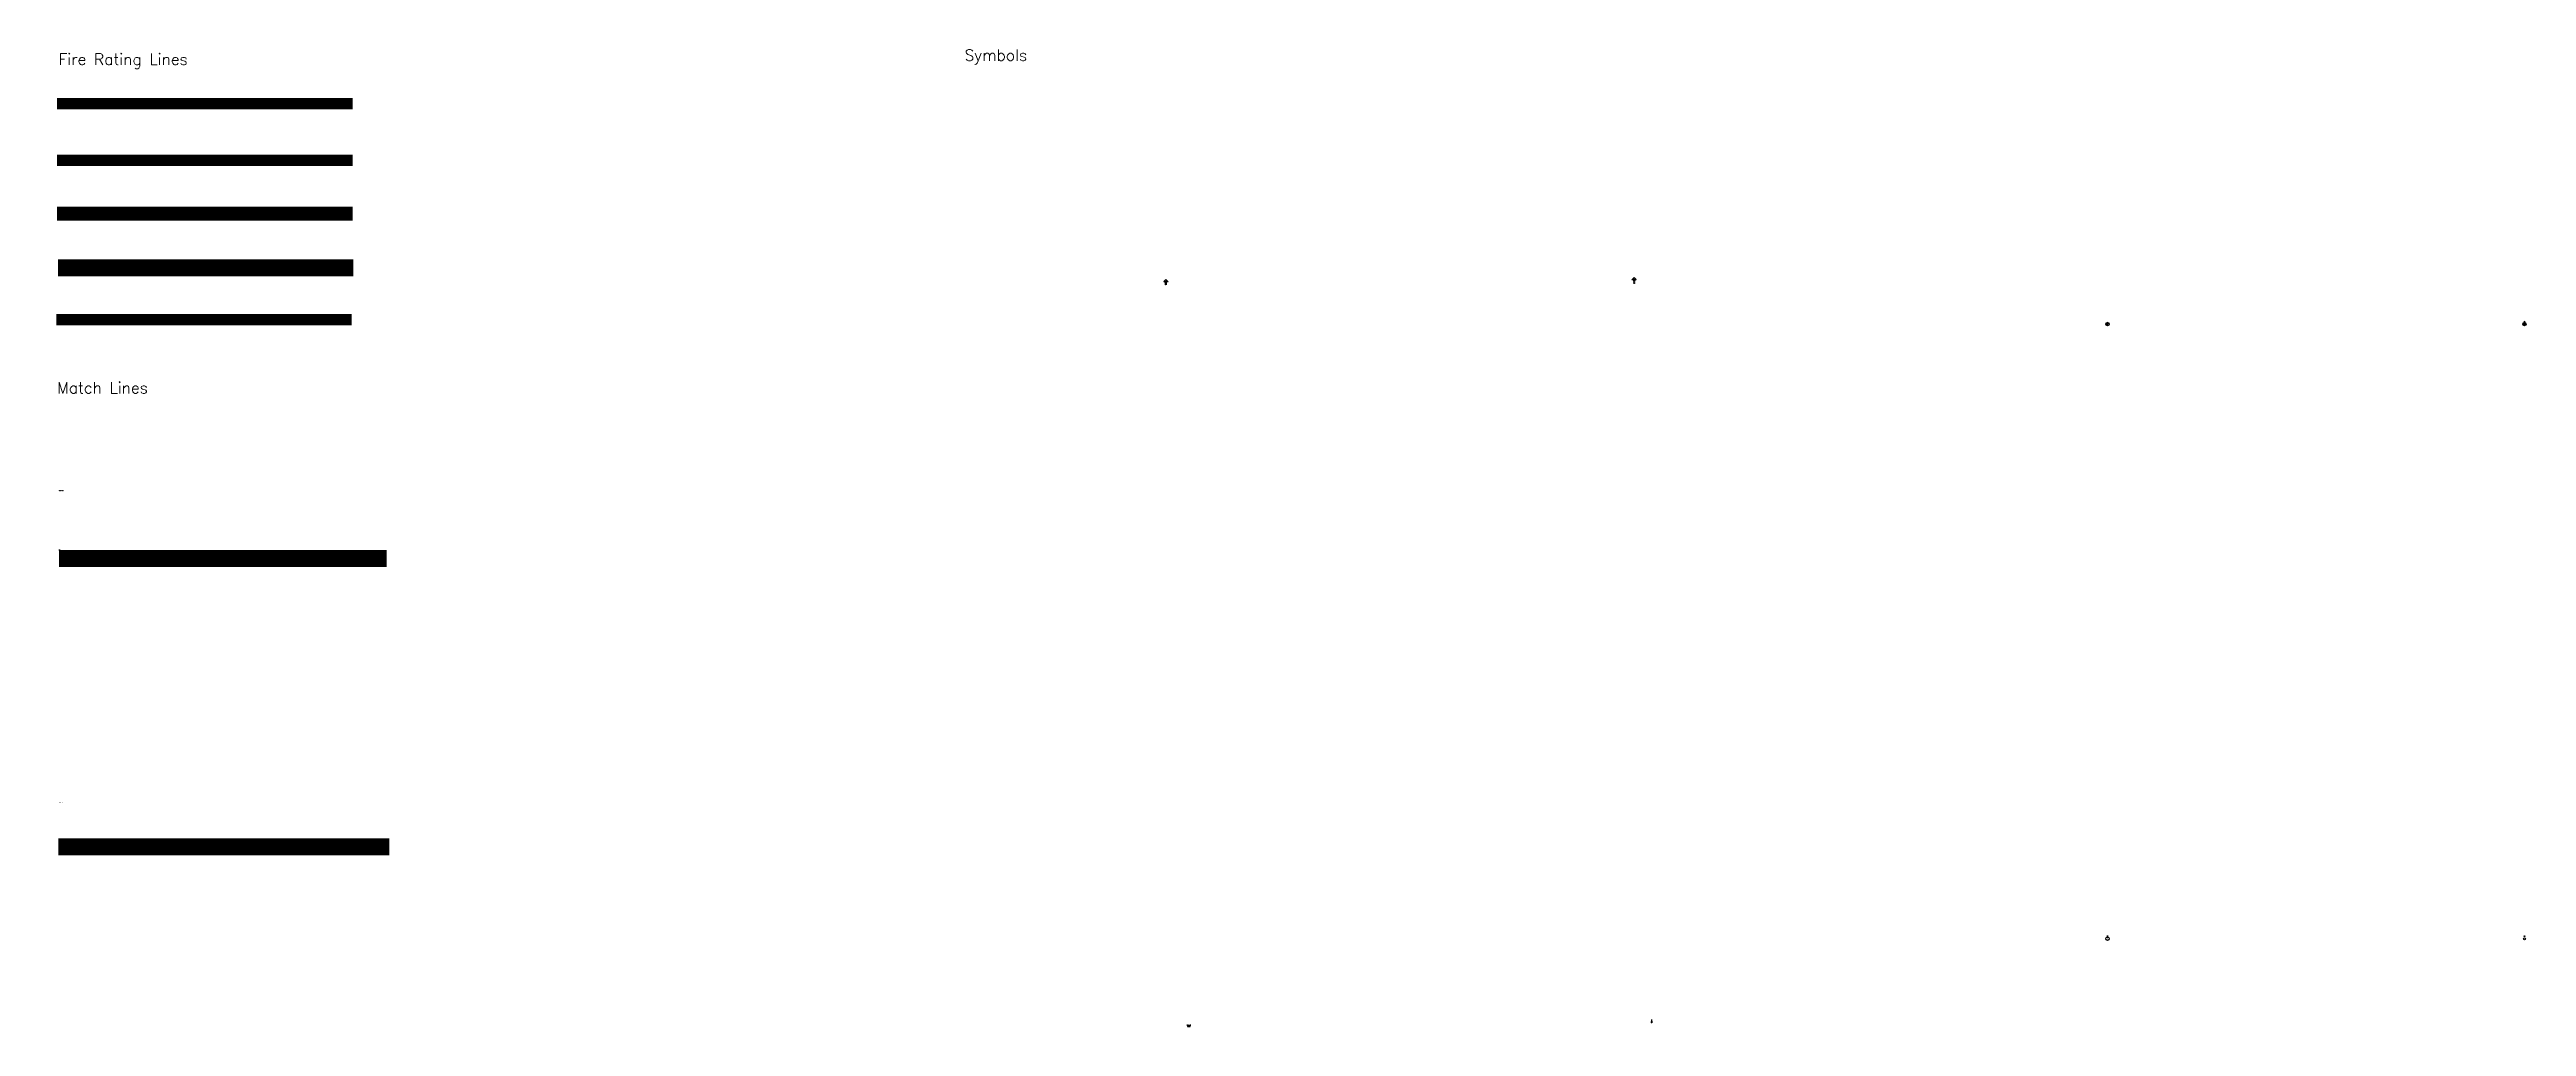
# Model space of a CAD drawing. Header units: millimetres. Extents: x -117 to 56377, y 7761 to 39996.
# Drawn here: x -117 to 21744, y 30582 to 39206 of the extents above; entities that cross this region are included whole.
import ezdxf
from ezdxf.enums import TextEntityAlignment as Align

# ---------------------------------------------------------------- set-up
doc = ezdxf.new("R2010")
doc.units = ezdxf.units.MM
doc.header["$LTSCALE"] = 0.5
for name, pattern in [('Aec_Match_Line_M', [70, 35, 30, -5]), ('Aec_Rating_1Hr_M', [32, 16, 9, -2.5, 2, -2.5]), ('Aec_Rating_2Hr-Smoke_M', [56, 28, 10, -3, 2, -3, 2, -3, 2, -3]), ('Aec_Rating_2Hr_M', [46, 23, 10, -3, 2, -3, 2, -3]), ('Aec_Rating_4Hr_M', [66, 33, 10, -3, 2, -3, 2, -3, 2, -3, 2, -3]), ('Aec_Rating_Smoke_M', [9, 4.5, 2, -2.5])]:
    doc.linetypes.add(name, pattern=pattern)
doc.layers.add('A000T', color=231, linetype='Continuous', lineweight=25)
doc.layers.add('A210H', color=152, linetype='Continuous', lineweight=35)
doc.styles.add('Aec_Match_Line_M_Swiss', font='swissek.ttf')
doc.styles.add('ISO', font='isocp.shx')
doc.styles.add('RomanS', font='romans.shx')

# ---------------------------------------------------------------- blocks, each defined once
blk = doc.blocks.new('Anno_Match_Line_M')
at = {"color": 0, "linetype": 'ByBlock', "lineweight": -2}
blk.add_line((0, 0), (3, 0), dxfattribs=at)
at = {"color": 0, "linetype": 'ByBlock', "lineweight": -2, "style": 'RomanS'}
blk.add_attdef('MATCH_LINE', (0, 1.5), '', height=1.5, dxfattribs=at)
blk = doc.blocks.new('Anno_North_E_Metric')
at = {"color": 0, "linetype": 'ByBlock', "lineweight": -2}
for p, q in [((-1.7, 3.3), (-1.7, -3.3)), ((1.7, 3.3), (-1.7, 3.3)), ((1.7, 3.3), (1.7, 5)), ((1.7, 5), (2.3, 0)), ((2.3, 0), (1.7, -5)), ((-1.7, -3.3), (1.7, -3.3)), ((1.7, -5), (1.7, -3.3))]:
    blk.add_line(p, q, dxfattribs=at)
at = {"color": 0, "linetype": 'ByBlock', "lineweight": -2, "const_width": 0.0333}
blk.add_lwpolyline([(3.3, 0.7), (4, 0.7), (3.3, -0.7), (4, -0.7)], dxfattribs=at)
at = {"color": 0, "linetype": 'ByBlock', "lineweight": -2}
for points in [[(1.7, 3.3), (1.7, 3.3), (-1.7, -3.3), (-1.7, 3.3)], [(-1.7, -3.3), (1.7, 3.3), (1.7, -3.3), (2.3, 0)], [(1.7, 5), (2.3, 0), (1.7, 3.3)], [(1.7, -3.3), (1.7, -5), (2.3, 0)]]:
    blk.add_solid(points, dxfattribs=at)
blk = doc.blocks.new('Anno_North_A_Metric')
at = {"color": 0, "linetype": 'ByBlock', "lineweight": -2}
for p, q in [((-7.830845, 0.82093), (-5.730845, 0.82093)), ((-7.830845, 0.40093), (-7.830845, 0.82093)), ((-6.570845, 0.40093), (-7.830845, 0.40093)), ((-7.830845, -0.43907), (-6.570845, 0.40093)), ((-5.730845, 0.40093), (-6.990845, -0.43907)), ((-5.730845, 0.82093), (-5.730845, 0.40093)), ((-4.999995, 0.84), (-4.999995, -0.84)), ((-4.999995, 0.84), (1.639995, 0.84)), ((-1.300005, 3.78), (-0.040005, 5.04)), ((1.639995, 0.84), (-1.300005, 3.78)), ((-0.040005, 5.04), (4.999995, 0)), ((4.999995, 0), (-0.040005, -5.04)), ((-7.830845, -0.85907), (-7.830845, -0.43907)), ((-5.730845, -0.85907), (-7.830845, -0.85907)), ((-6.990845, -0.43907), (-5.730845, -0.43907)), ((-5.730845, -0.43907), (-5.730845, -0.85907)), ((1.639995, -0.84), (-4.999995, -0.84)), ((-1.300005, -3.78), (1.639995, -0.84)), ((-0.040005, -5.04), (-1.300005, -3.78))]:
    blk.add_line(p, q, dxfattribs=at)
blk = doc.blocks.new('Aec_Match_Line_M_Swiss')
at = {"color": 0, "linetype": 'ByBlock', "lineweight": -2, "style": 'Aec_Match_Line_M_Swiss'}
blk.add_attdef('MATCH_LINE', (0, 1.5), '', height=1.5, dxfattribs=at)
blk = doc.blocks.new('Anno_North_B_Metric')
at = {"color": 0, "linetype": 'ByBlock', "lineweight": -2}
for p, q in [((-9.900305, 0.82093), (-7.800305, 0.82093)), ((-9.900305, 0.40093), (-9.900305, 0.82093)), ((-9.900305, -0.43907), (-8.640305, 0.40093)), ((-8.640305, 0.40093), (-9.900305, 0.40093)), ((-7.800305, 0.40093), (-9.060305, -0.43907)), ((-7.800305, 0.82093), (-7.800305, 0.40093)), ((-4.999995, 0.84), (-4.999995, -0.84)), ((-4.999995, 0.84), (1.639995, 0.84)), ((-1.300005, 3.78), (-0.040005, 5.04)), ((1.639995, 0.84), (-1.300005, 3.78)), ((-0.040005, 5.04), (4.999995, 0)), ((4.999995, 0), (-0.040005, -5.04)), ((-9.900305, -0.85907), (-9.900305, -0.43907)), ((-7.800305, -0.85907), (-9.900305, -0.85907)), ((-9.060305, -0.43907), (-7.800305, -0.43907)), ((-7.800305, -0.43907), (-7.800305, -0.85907)), ((1.639995, -0.84), (-4.999995, -0.84)), ((-1.300005, -3.78), (1.639995, -0.84)), ((-0.040005, -5.04), (-1.300005, -3.78))]:
    blk.add_line(p, q, dxfattribs=at)
blk.add_text('REF', height=1.05, rotation=270, dxfattribs=at).set_placement((-6.992255, 0), align=Align.CENTER)
blk = doc.blocks.new('Anno_North_F_Metric')
at = {"color": 0, "linetype": 'ByBlock', "lineweight": -2}
for p, q in [((5.8, 0), (-2.4, 1)), ((-2.4, -1), (-2.4, 1)), ((5.8, 0), (-2.4, -1)), ((5.8, 0), (6, -0.3)), ((-2, -1.3), (-2.4, -1)), ((6, -0.3), (-2, -1.3))]:
    blk.add_line(p, q, dxfattribs=at)
blk.add_solid([(6, -0.3), (5.8, 0), (-2, -1.3), (-2.4, -1)], dxfattribs=at)
blk = doc.blocks.new('Anno_North_C_Metric')
at = {"color": 0, "linetype": 'ByBlock', "lineweight": -2}
for p, q in [((-4.2, 0), (4.2, 0)), ((4.2, 0), (0, 4.2)), ((4.2, 0), (0, -4.2))]:
    blk.add_line(p, q, dxfattribs=at)
blk.add_circle((0, 0), 4.17, dxfattribs=at)
at = {"color": 0, "linetype": 'ByBlock', "lineweight": -2, "style": 'ISO'}
blk.add_text('N', height=2.33, rotation=270, dxfattribs=at).set_placement((5, 0), align=Align.CENTER)
blk = doc.blocks.new('Anno_North_G_Metric')
at = {"color": 0, "linetype": 'ByBlock', "lineweight": -2}
for p, q in [((5.5, 0.8), (7.6, 0.8)), ((5.5, 0.4), (5.5, 0.8)), ((6.8, 0.4), (5.5, 0.4)), ((5.5, -0.4), (6.8, 0.4)), ((7.6, 0.4), (6.3, -0.4)), ((7.6, 0.8), (7.6, 0.4)), ((5.5, -0.9), (5.5, -0.4)), ((7.6, -0.9), (5.5, -0.9)), ((6.3, -0.4), (7.6, -0.4)), ((7.6, -0.4), (7.6, -0.9))]:
    blk.add_line(p, q, dxfattribs=at)
at = {"color": 0, "linetype": 'ByBlock', "lineweight": -2, "const_width": 0.0833}
for points in [[(-5, 0), (3, 0)], [(0, 5), (0, -5)], [(3, 0), (3, 1.3), (4.2, 0), (3, -1.3), (3, 0)]]:
    blk.add_lwpolyline(points, dxfattribs=at)
at = {"color": 0, "linetype": 'ByBlock', "lineweight": -2}
blk.add_circle((0, 0), 4.17, dxfattribs=at)
blk = doc.blocks.new('Anno_North_D_Metric')
at = {"color": 0, "linetype": 'ByBlock', "lineweight": -2}
for p, q in [((-2.1, -3.6), (-2.1, 3.6)), ((4.2, 0), (-2.1, 3.6)), ((4.2, 0), (-2.1, -3.6))]:
    blk.add_line(p, q, dxfattribs=at)
blk.add_circle((0, 0), 4.17, dxfattribs=at)
at = {"color": 0, "linetype": 'ByBlock', "lineweight": -2, "style": 'RomanS'}
blk.add_text('N', height=2.33, rotation=270, dxfattribs=at).set_placement((5, 0), align=Align.CENTER)
blk = doc.blocks.new('Anno_North_H_Metric')
at = {"color": 0, "linetype": 'ByBlock', "lineweight": -2}
for p, q in [((5.5, 0.8), (7.6, 0.8)), ((5.5, 0.4), (5.5, 0.8)), ((6.8, 0.4), (5.5, 0.4)), ((5.5, -0.4), (6.8, 0.4)), ((7.6, 0.4), (6.3, -0.4)), ((7.6, 0.8), (7.6, 0.4)), ((5.5, -0.9), (5.5, -0.4)), ((7.6, -0.9), (5.5, -0.9)), ((6.3, -0.4), (7.6, -0.4)), ((7.6, -0.4), (7.6, -0.9))]:
    blk.add_line(p, q, dxfattribs=at)
at = {"color": 0, "linetype": 'ByBlock', "lineweight": -2, "const_width": 0.0833}
for points in [[(-5, 0), (3, 0)], [(0, 5), (0, -5)], [(3, 0), (3, 1.3), (4.2, 0), (3, -1.3), (3, 0)]]:
    blk.add_lwpolyline(points, dxfattribs=at)
at = {"color": 0, "linetype": 'ByBlock', "lineweight": -2}
blk.add_circle((0, 0), 2.36, dxfattribs=at)

msp = doc.modelspace()

# ---------------------------------------------------------------- linework, layer by layer
at = {"layer": 'A000T', "linetype": 'Aec_Match_Line_M', "const_width": 150, "flags": 128}
for points in [[(-34, 34714), (2859, 34714)], [(-38, 32169), (2881, 32169)]]:
    msp.add_lwpolyline(points, dxfattribs=at)
at = {"layer": 'A210H', "linetype": 'Aec_Rating_1Hr_M', "const_width": 100, "flags": 128}
msp.add_lwpolyline([(-50, 38727), (2557, 38727)], dxfattribs=at)
at = {"layer": 'A210H', "linetype": 'Aec_Rating_2Hr_M', "const_width": 100, "flags": 128}
msp.add_lwpolyline([(-50, 38229), (2557, 38229)], dxfattribs=at)
at = {"layer": 'A210H', "linetype": 'Aec_Rating_2Hr-Smoke_M', "const_width": 125, "flags": 128}
msp.add_lwpolyline([(-50, 37757), (2557, 37757)], dxfattribs=at)
at = {"layer": 'A210H', "linetype": 'Aec_Rating_4Hr_M', "const_width": 150, "flags": 128}
msp.add_lwpolyline([(-42, 37278), (2565, 37278)], dxfattribs=at)
at = {"layer": 'A210H', "linetype": 'Aec_Rating_Smoke_M', "const_width": 100, "flags": 128}
msp.add_lwpolyline([(-58, 36821), (2549, 36821)], dxfattribs=at)

# ---------------------------------------------------------------- block references
at = {"layer": 'A000T', "yscale": 3.5, "zscale": 3.5, "rotation": 90}
for name, p, xscale in [('Anno_North_A_Metric', (9736, 37157), 3.5), ('Anno_North_B_Metric', (13868, 37176), 3.5), ('Anno_North_C_Metric', (18046, 36783), 3.499999999999996), ('Anno_North_D_Metric', (21726, 36783), 3.5), ('Anno_North_G_Metric', (18046, 31356), 3.5), ('Anno_North_H_Metric', (21726, 31356), 3.5), ('Anno_North_F_Metric', (14021, 30623), 3.5), ('Anno_North_E_Metric', (9939, 30588), 3.5)]:
    msp.add_blockref(name, p, dxfattribs=dict(at, xscale=xscale))
at = {"layer": 'A000T'}
ref = msp.add_blockref('Anno_Match_Line_M', (-34, 34789), dxfattribs=dict(at, xscale=3.5, yscale=3.5, zscale=3.5))
ref.add_attrib('MATCH_LINE', 'Match Line', (-34, 35309), dxfattribs={"layer": '0', "color": 0, "linetype": 'ByBlock', "lineweight": -2, "height": 5.25, "style": 'RomanS'})
ref = msp.add_blockref('Aec_Match_Line_M_Swiss', (-34, 32556), dxfattribs=dict(at, xscale=3.5, yscale=3.5, zscale=3.5))
ref.add_attrib('MATCH_LINE', 'Match Line', (-34, 32557), dxfattribs={"layer": '0', "color": 0, "linetype": 'ByBlock', "lineweight": -2, "height": 5.25, "style": 'Aec_Match_Line_M_Swiss'})

# ---------------------------------------------------------------- texts
at = {"char_height": 100, "attachment_point": 1, "style": 'RomanS'}
for s, insert, width in [('Fire Rating Lines', (-37, 39170), 3338), ('Symbols', (7959, 39206), 3338), ('Match Lines', (-50, 36270), 9973)]:
    msp.add_mtext(s, dxfattribs=dict(at, insert=insert, width=width))

doc.saveas('drawing.dxf')
